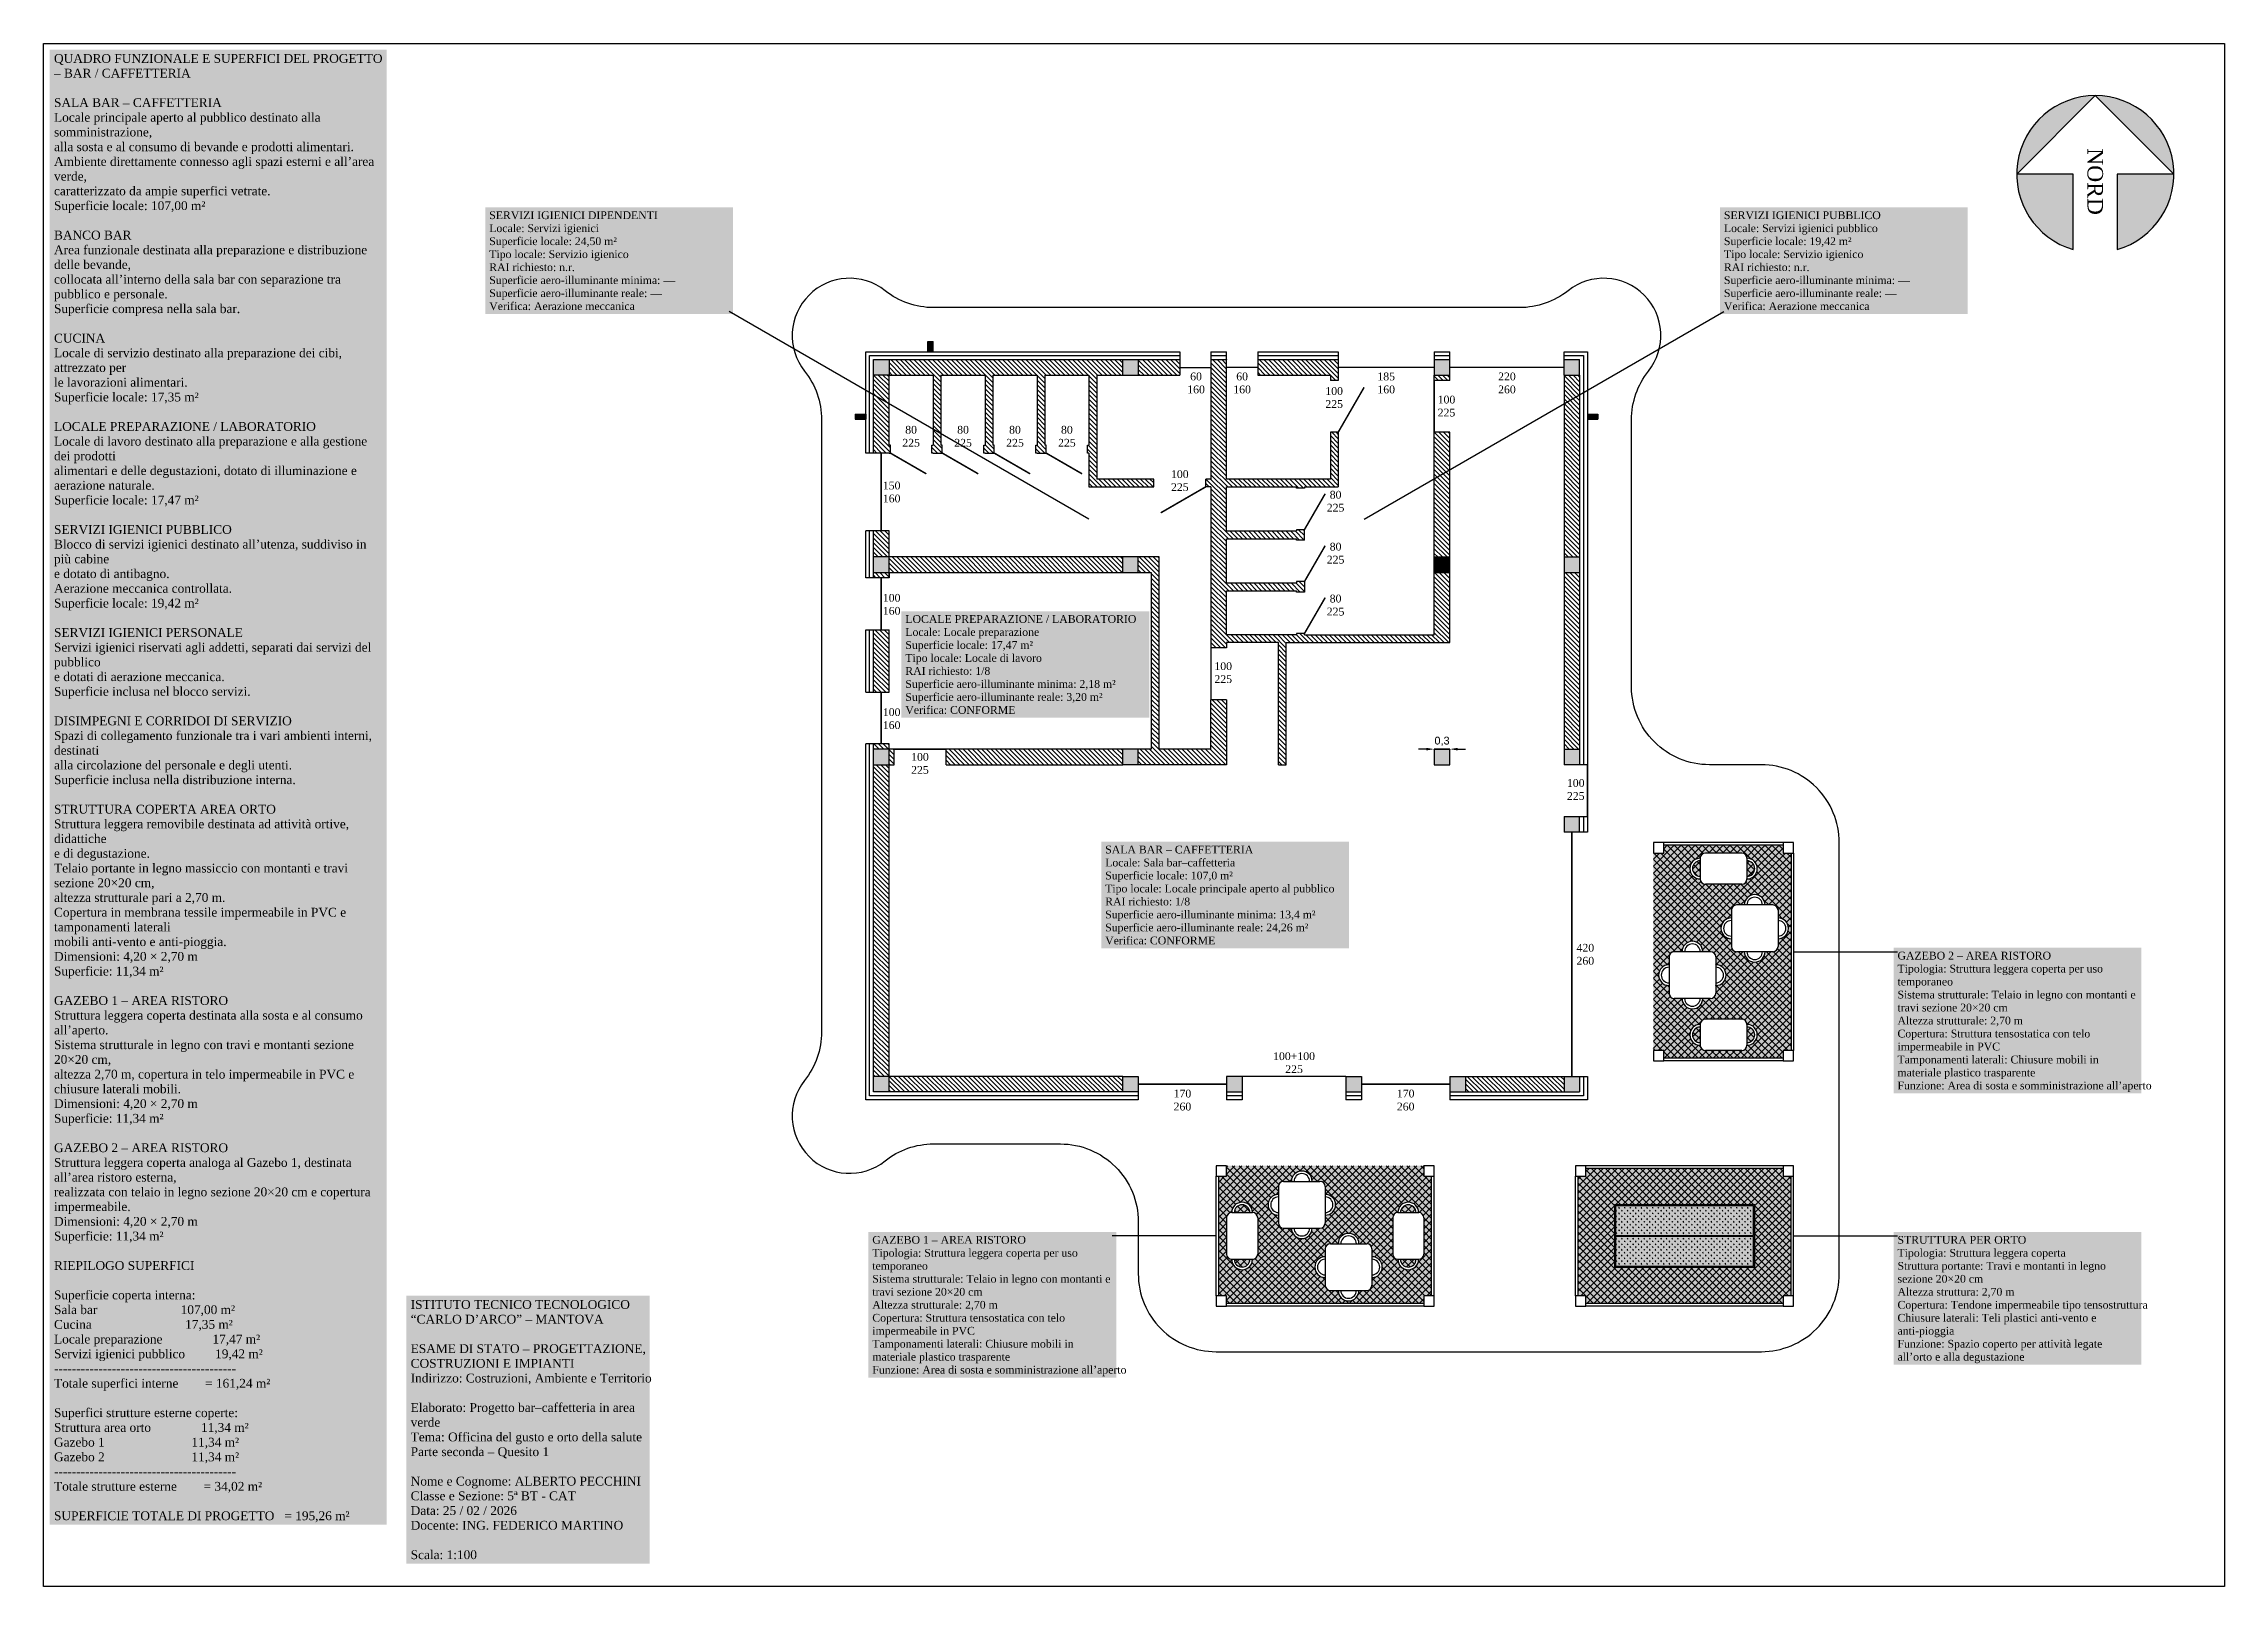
# Model space of a CAD drawing. Header units: millimetres. Extents: x 0 to 2688, y 0 to 2044.
# Drawn here: x 2596.21 to 2638.21, y 2014.14 to 2043.84 of the extents above; entities that cross this region are included whole.
import ezdxf

# ---------------------------------------------------------------- set-up
doc = ezdxf.new("R2010")
doc.units = ezdxf.units.MM
doc.linetypes.add('TRATTEGGIATA', pattern=[0.75, 0.5, -0.25])
doc.styles.get("Standard").update_dxf_attribs({"font": 'arial.ttf'})
doc.linetypes.add('ISOLAMENTO', pattern='A,0.00254,-2.54,[134,ltypeshp.shx,S=2.54,R=0,X=-2.54,Y=0],-5.08,[134,ltypeshp.shx,S=2.54,R=180,X=2.54,Y=0],-2.54', length=10.16254)
doc.dimstyles.new('ISO-25', dxfattribs={"dimtxt": 2.5, "dimasz": 2.5, "dimexe": 1.25, "dimexo": 0.625, "dimtad": 1, "dimtxsty": 'Standard', "dimcen": 2.5, "dimadec": 0, "dimazin": 0, "dimtfac": 1, "dimtmove": 0, "dimatfit": 3, "dimfxl": 1, "dimarcsym": 0})
pattern_1 = [(135, (153.5, 0), (-0.0449012806, -0.0449012806), [])]
pattern_2 = [(135, (4687.97287, -403.61022), (-0.067351921, -0.067351921), []), (225, (4687.97287, -403.61022), (0.067351921, -0.067351921), [])]

msp = doc.modelspace()

# ---------------------------------------------------------------- texts
at = {"attachment_point": 1, "bg_fill": 1, "box_fill_scale": 1.5, "bg_fill_color": 256, "bg_fill_true_color": 16764159, "bg_fill_transparency": 0}
for s, insert, char_height, width in [('{\\fTimes New Roman|b0|i0|c0|p18;QUADRO FUNZIONALE E SUPERFICI DEL PROGETTO – BAR / CAFFETTERIA\\P\\PSALA BAR – CAFFETTERIA\\PLocale principale aperto al pubblico destinato alla somministrazione,\\Palla sosta e al consumo di bevande e prodotti alimentari.\\PAmbiente direttamente connesso agli spazi esterni e all’area verde,\\Pcaratterizzato da ampie superfici vetrate.\\PSuperficie locale: 107,00 m²\\P\\PBANCO BAR\\PArea funzionale destinata alla preparazione e distribuzione delle bevande,\\Pcollocata all’interno della sala bar con separazione tra pubblico e personale.\\PSuperficie compresa nella sala bar.\\P\\PCUCINA\\PLocale di servizio destinato alla preparazione dei cibi, attrezzato per\\Ple lavorazioni alimentari.\\PSuperficie locale: 17,35 m²\\P\\PLOCALE PREPARAZIONE / LABORATORIO\\PLocale di lavoro destinato alla preparazione e alla gestione dei prodotti\\Palimentari e delle degustazioni, dotato di illuminazione e aerazione naturale.\\PSuperficie locale: 17,47 m²\\P\\PSERVIZI IGIENICI PUBBLICO\\PBlocco di servizi igienici destinato all’utenza, suddiviso in più cabine\\Pe dotato di antibagno.\\PAerazione meccanica controllata.\\PSuperficie locale: 19,42 m²\\P\\PSERVIZI IGIENICI PERSONALE\\PServizi igienici riservati agli addetti, separati dai servizi del pubblico\\Pe dotati di aerazione meccanica.\\PSuperficie inclusa nel blocco servizi.\\P\\PDISIMPEGNI E CORRIDOI DI SERVIZIO\\PSpazi di collegamento funzionale tra i vari ambienti interni, destinati\\Palla circolazione del personale e degli utenti.\\PSuperficie inclusa nella distribuzione interna.\\P\\PSTRUTTURA COPERTA AREA ORTO\\PStruttura leggera removibile destinata ad attività ortive, didattiche\\Pe di degustazione.\\PTelaio portante in legno massiccio con montanti e travi sezione 20×20 cm,\\Paltezza strutturale pari a 2,70 m.\\PCopertura in membrana tessile impermeabile in PVC e tamponamenti laterali\\Pmobili anti-vento e anti-pioggia.\\PDimensioni: 4,20 × 2,70 m\\PSuperficie: 11,34 m²\\P\\PGAZEBO 1 – AREA RISTORO\\PStruttura leggera coperta destinata alla sosta e al consumo all’aperto.\\PSistema strutturale in legno con travi e montanti sezione 20×20 cm,\\Paltezza 2,70 m, copertura in telo impermeabile in PVC e chiusure laterali mobili.\\PDimensioni: 4,20 × 2,70 m\\PSuperficie: 11,34 m²\\P\\PGAZEBO 2 – AREA RISTORO\\PStruttura leggera coperta analoga al Gazebo 1, destinata all’area ristoro esterna,\\Prealizzata con telaio in legno sezione 20×20 cm e copertura impermeabile.\\PDimensioni: 4,20 × 2,70 m\\PSuperficie: 11,34 m²\\P\\PRIEPILOGO SUPERFICI\\P\\PSuperficie coperta interna:\\PSala bar                         107,00 m²\\PCucina                            17,35 m²\\PLocale preparazione               17,47 m²\\PServizi igienici pubblico         19,42 m²\\P-----------------------------------------\\PTotale superfici interne        = 161,24 m²\\P\\PSuperfici strutture esterne coperte:\\PStruttura area orto               11,34 m²\\PGazebo 1                          11,34 m²\\PGazebo 2                          11,34 m²\\P-----------------------------------------\\PTotale strutture esterne        = 34,02 m²\\P\\PSUPERFICIE TOTALE DI PROGETTO   = 195,26 m²}', (2596.407, 2043.635), 0.17, 6.32321), ('{\\fTimes New Roman|b0|i0|c0|p18;SERVIZI IGIENICI DIPENDENTI\\PLocale: Servizi igienici\\PSuperficie locale: 24,50 m²\\PTipo locale: Servizio igienico\\PRAI richiesto: n.r.\\PSuperficie aero-illuminante minima: —\\PSuperficie aero-illuminante reale: —\\PVerifica: Aerazione meccanica}', (2604.789, 2040.607), 0.15, 4.6224), ('{\\fTimes New Roman|b0|i0|c0|p18;SERVIZI IGIENICI PUBBLICO\\PLocale: Servizi igienici pubblico\\PSuperficie locale: 19,42 m²\\PTipo locale: Servizio igienico\\PRAI richiesto: n.r.\\PSuperficie aero-illuminante minima: —\\PSuperficie aero-illuminante reale: —\\PVerifica: Aerazione meccanica}', (2628.568, 2040.607), 0.15, 4.6224), ('{\\fTimes New Roman|b0|i0|c0|p18;LOCALE PREPARAZIONE / LABORATORIO\\PLocale: Locale preparazione\\PSuperficie locale: 17,47 m²\\PTipo locale: Locale di lavoro\\PRAI richiesto: 1/8\\PSuperficie aero-illuminante minima: 2,18 m²\\PSuperficie aero-illuminante reale: 3,20 m²\\PVerifica: CONFORME}', (2612.803, 2032.833), 0.15, 4.6224), ('{\\fTimes New Roman|b0|i0|c0|p18;SALA BAR – CAFFETTERIA\\PLocale: Sala bar–caffetteria\\PSuperficie locale: 107,0 m²\\PTipo locale: Locale principale aperto al pubblico\\PRAI richiesto: 1/8\\PSuperficie aero-illuminante minima: 13,4 m²\\PSuperficie aero-illuminante reale: 24,26 m²\\PVerifica: CONFORME}', (2616.652, 2028.395), 0.15, 4.6224), ('{\\fTimes New Roman|b0|i0|c0|p18;GAZEBO 2 – AREA RISTORO\\PTipologia: Struttura leggera coperta per uso temporaneo\\PSistema strutturale: Telaio in legno con montanti e travi sezione 20×20 cm\\PAltezza strutturale: 2,70 m\\PCopertura: Struttura tensostatica con telo impermeabile in PVC\\PTamponamenti laterali: Chiusure mobili in materiale plastico trasparente\\PFunzione: Area di sosta e somministrazione all’aperto}', (2631.911, 2026.353), 0.15, 4.6224), ('{\\fTimes New Roman|b0|i0|c0|p18;GAZEBO 1 – AREA RISTORO\\PTipologia: Struttura leggera coperta per uso temporaneo\\PSistema strutturale: Telaio in legno con montanti e travi sezione 20×20 cm\\PAltezza strutturale: 2,70 m\\PCopertura: Struttura tensostatica con telo impermeabile in PVC\\PTamponamenti laterali: Chiusure mobili in materiale plastico trasparente\\PFunzione: Area di sosta e somministrazione all’aperto}', (2612.167, 2020.881), 0.15, 4.6224), ('{\\fTimes New Roman|b0|i0|c0|p18;STRUTTURA PER ORTO\\PTipologia: Struttura leggera coperta\\PStruttura portante: Travi e montanti in legno sezione 20×20 cm\\PAltezza struttura: 2,70 m\\PCopertura: Tendone impermeabile tipo tensostruttura\\PChiusure laterali: Teli plastici anti-vento e anti-pioggia\\PFunzione: Spazio coperto per attività legate all’orto e alla degustazione}', (2631.911, 2020.881), 0.15, 4.6224), ('{\\fTimes New Roman|b0|i0|c0|p18;ISTITUTO TECNICO TECNOLOGICO “CARLO D’ARCO” – MANTOVA\\P\\PESAME DI STATO – PROGETTAZIONE, COSTRUZIONI E IMPIANTI\\PIndirizzo: Costruzioni, Ambiente e Territorio\\P\\PElaborato: Progetto bar–caffetteria in area verde\\PTema: Officina del gusto e orto della salute\\PParte seconda – Quesito 1\\P\\PNome e Cognome: ALBERTO PECCHINI\\PClasse e Sezione: 5ª BT - CAT\\PData: 25 / 02 / 2026\\PDocente: ING. FEDERICO MARTINO\\P\\PScala: 1:100}', (2603.276, 2019.647), 0.17, 4.51631)]:
    msp.add_mtext(s, dxfattribs=dict(at, insert=insert, char_height=char_height, width=width))
at = {"color": 1, "linetype": 'TRATTEGGIATA', "ltscale": 0.3, "insert": (2635.87, 2041.822), "char_height": 0.3, "attachment_point": 1, "rotation": 270}
msp.add_mtext_dynamic_manual_height_columns('{\\fTimes New Roman|b0|i0|c0|p18;NORD}', width=0.3, gutter_width=12.5, heights=[0], dxfattribs=at)
at = {"color": 159, "linetype": 'TRATTEGGIATA', "ltscale": 0.3, "true_color": 0x22346e, "char_height": 0.15}
for s, insert, attachment_point in [('\\pxqc;{\\fTimes New Roman|b0|i0|c0|p18;60\\P160}', (2618.581, 2037.503), 3), ('\\pxqc;{\\fTimes New Roman|b0|i0|c0|p18;60\\P160}', (2619.468, 2037.503), 3), ('\\pxqc;{\\fTimes New Roman|b0|i0|c0|p18;185\\P160}', (2622.243, 2037.503), 3), ('\\pxqc;{\\fTimes New Roman|b0|i0|c0|p18;220\\P260}', (2624.568, 2037.503), 3), ('\\pxqc;{\\fTimes New Roman|b0|i0|c0|p18;150\\P160}', (2612.718, 2035.404), 3), ('\\pxqc;{\\fTimes New Roman|b0|i0|c0|p18;100\\P160}', (2612.718, 2033.241), 3), ('\\pxqc;{\\fTimes New Roman|b0|i0|c0|p18;100\\P160}', (2612.718, 2031.041), 3), ('\\pxqc;{\\fTimes New Roman|b0|i0|c0|p18;420\\P260}', (2626.078, 2026.504), 3), ('\\pxqc;{\\fTimes New Roman|b0|i0|c0|p18;170\\P260}', (2618.318, 2023.295), 9), ('\\pxqc;{\\fTimes New Roman|b0|i0|c0|p18;170\\P260}', (2622.618, 2023.295), 9)]:
    msp.add_mtext_dynamic_manual_height_columns(s, width=0.35764, gutter_width=12.5, heights=[0], dxfattribs=dict(at, insert=insert, attachment_point=attachment_point))
at = {"color": 116, "true_color": 0x136734, "char_height": 0.15, "attachment_point": 9}
for s, insert in [('\\pxqc;{\\fTimes New Roman|b0|i0|c0|p18;100\\P225}', (2621.241, 2036.82)), ('\\pxqc;{\\fTimes New Roman|b0|i0|c0|p18;100\\P225}', (2623.404, 2036.655)), ('\\pxqc;{\\fTimes New Roman|b0|i0|c0|p18;80\\P225}', (2613.093, 2036.074)), ('\\pxqc;{\\fTimes New Roman|b0|i0|c0|p18;80\\P225}', (2614.093, 2036.074)), ('\\pxqc;{\\fTimes New Roman|b0|i0|c0|p18;80\\P225}', (2615.093, 2036.074)), ('\\pxqc;{\\fTimes New Roman|b0|i0|c0|p18;80\\P225}', (2616.093, 2036.074)), ('\\pxqc;{\\fTimes New Roman|b0|i0|c0|p18;100\\P225}', (2618.268, 2035.22)), ('\\pxqc;{\\fTimes New Roman|b0|i0|c0|p18;80\\P225}', (2621.268, 2034.824)), ('\\pxqc;{\\fTimes New Roman|b0|i0|c0|p18;80\\P225}', (2621.268, 2033.824)), ('\\pxqc;{\\fTimes New Roman|b0|i0|c0|p18;80\\P225}', (2621.268, 2032.824)), ('\\pxqc;{\\fTimes New Roman|b0|i0|c0|p18;100\\P225}', (2619.104, 2031.524)), ('\\pxqc;{\\fTimes New Roman|b0|i0|c0|p18;100\\P225}', (2613.263, 2029.776)), ('\\pxqc;{\\fTimes New Roman|b0|i0|c0|p18;100\\P225}', (2625.893, 2029.274)), ('\\pxqc;{\\fTimes New Roman|b0|i0|c0|p18;100+100\\P225}', (2620.468, 2024.015))]:
    msp.add_mtext_dynamic_manual_height_columns(s, width=0.35764, gutter_width=12.5, heights=[0], dxfattribs=dict(at, insert=insert))

# ---------------------------------------------------------------- blocks, each defined once
blk = doc.blocks.new('*D51')
at = {"color": 0, "lineweight": -2, "transparency": 16777216}
for p, q in [((2622.839, 2030.253), (2622.689, 2030.253)), ((2622.989, 2030.253), (2623.289, 2030.253)), ((2623.439, 2030.253), (2623.589, 2030.253))]:
    blk.add_line(p, q, dxfattribs=at)
at = {"color": 0, "transparency": 16777216}
for points in [[(2622.839, 2030.278), (2622.839, 2030.228), (2622.989, 2030.253)], [(2623.439, 2030.278), (2623.439, 2030.228), (2623.289, 2030.253)]]:
    blk.add_solid(points, dxfattribs=at)
at = {"layer": 'Defpoints', "color": 0, "transparency": 16777216}
for p in [(2622.989, 2030.253), (2623.289, 2030.253), (2623.289, 2029.953)]:
    blk.add_point(p, dxfattribs=at)
at = {"color": 0, "transparency": 16777216, "insert": (2623.139, 2030.403), "char_height": 0.15, "attachment_point": 5}
blk.add_mtext('0,3', dxfattribs=at)

# ---------------------------------------------------------------- dimensions: what is measured, and where the dimension line sits
at = {"color": 6}
dim = msp.add_linear_dim(base=(2623.289, 2030.253), p1=(2622.989, 2030.253), p2=(2623.289, 2029.953), dimstyle='ISO-25', override={"dimtxt": 0.15, "dimasz": 0.15, "dimse1": 1, "dimse2": 1, "dimtmove": 2}, dxfattribs=at)
dim.commit()
dim.dimension.update_dxf_attribs({"geometry": '*D51', "text_midpoint": (2623.139, 2030.403), "dimtype": 160})

# ---------------------------------------------------------------- hatches: boundary and pattern name
at = {"transparency": 33554687}
h = msp.add_hatch(color=1, dxfattribs=at)
h.paths.add_polyline_path([(2635.296, 2039.869), (2635.296, 2041.322), (2634.207, 2041.322, 0.333333)])
h.paths.add_polyline_path([(2634.207, 2041.322), (2635.72, 2042.835, 0.414214)])
h.paths.add_polyline_path([(2636.144, 2039.869, 0.333333), (2637.233, 2041.322), (2636.144, 2041.322)])
h.paths.add_polyline_path([(2637.233, 2041.322, 0.414214), (2635.72, 2042.835)])
at = {"true_color": 0x9e623d, "transparency": 33554687}
h = msp.add_hatch(color=25, dxfattribs=at)
h.paths.add_polyline_path([(2613.239, 2038.103), (2613.239, 2038.053), (2613.339, 2038.053), (2613.339, 2038.103)])
h.paths.add_polyline_path([(2613.239, 2038.053), (2613.239, 2037.953), (2613.339, 2037.953), (2613.339, 2038.053)])
h.paths.add_polyline_path([(2613.239, 2037.953), (2613.239, 2037.903), (2613.339, 2037.903), (2613.339, 2037.953)])
h = msp.add_hatch()
h.set_pattern_fill('ANSI31', color=6, scale=0.02, angle=450)
h.set_pattern_definition(pattern_1)
h.paths.add_polyline_path([(2612.489, 2023.953), (2612.489, 2023.653), (2616.989, 2023.653), (2616.989, 2023.953)])
h.paths.add_polyline_path([(2612.189, 2029.953), (2612.189, 2023.953), (2612.489, 2023.953), (2612.489, 2029.953)])
h.paths.add_polyline_path([(2612.189, 2034.453), (2612.189, 2033.953), (2612.489, 2033.953), (2612.489, 2034.453)])
h.paths.add_polyline_path([(2612.189, 2033.653), (2612.189, 2033.553), (2612.489, 2033.553), (2612.489, 2033.653)])
h.paths.add_polyline_path([(2612.189, 2030.353), (2612.189, 2030.253), (2612.489, 2030.253), (2612.489, 2030.353)])
h.paths.add_polyline_path([(2612.489, 2030.253), (2612.489, 2029.953), (2612.589, 2029.953), (2612.589, 2030.253)])
h.paths.add_polyline_path([(2612.189, 2037.453), (2612.189, 2035.953), (2612.489, 2035.953), (2612.514, 2035.953), (2612.514, 2036.103), (2612.489, 2036.103), (2612.489, 2037.453)])
h.paths.add_polyline_path([(2612.489, 2037.753), (2612.489, 2037.453), (2613.339, 2037.453), (2613.339, 2036.103), (2613.314, 2036.103), (2613.314, 2035.953), (2613.339, 2035.953), (2613.489, 2035.953), (2613.514, 2035.953), (2613.514, 2036.103), (2613.489, 2036.103), (2613.489, 2037.453), (2614.339, 2037.453), (2614.339, 2036.103), (2614.314, 2036.103), (2614.314, 2035.953), (2614.339, 2035.953), (2614.489, 2035.953), (2614.514, 2035.953), (2614.514, 2036.103), (2614.489, 2036.103), (2614.489, 2037.453), (2615.339, 2037.453), (2615.339, 2036.103), (2615.314, 2036.103), (2615.314, 2035.953), (2615.339, 2035.953), (2615.489, 2035.953), (2615.514, 2035.953), (2615.514, 2036.103), (2615.489, 2036.103), (2615.489, 2037.453), (2616.339, 2037.453), (2616.339, 2036.103), (2616.314, 2036.103), (2616.314, 2035.953), (2616.339, 2035.953), (2616.339, 2035.303), (2617.589, 2035.303), (2617.589, 2035.453), (2616.489, 2035.453), (2616.489, 2037.453), (2616.989, 2037.453), (2616.989, 2037.753)])
h.paths.add_polyline_path([(2617.289, 2037.753), (2617.289, 2037.453), (2618.089, 2037.453), (2618.089, 2037.753)])
h.paths.add_polyline_path([(2618.689, 2037.753), (2618.689, 2035.453), (2618.589, 2035.453), (2618.589, 2035.303), (2618.689, 2035.303), (2618.689, 2032.203), (2618.989, 2032.203), (2618.989, 2032.303), (2619.989, 2032.303), (2619.989, 2029.953), (2620.139, 2029.953), (2620.139, 2032.303), (2623.289, 2032.303), (2623.289, 2033.653), (2622.989, 2033.653), (2622.989, 2032.453), (2620.489, 2032.453), (2620.489, 2032.478), (2620.339, 2032.478), (2620.339, 2032.453), (2618.989, 2032.453), (2618.989, 2033.303), (2620.339, 2033.303), (2620.339, 2033.278), (2620.489, 2033.278), (2620.489, 2033.478), (2620.339, 2033.478), (2620.339, 2033.453), (2618.989, 2033.453), (2618.989, 2034.303), (2620.339, 2034.303), (2620.339, 2034.278), (2620.489, 2034.278), (2620.489, 2034.478), (2620.339, 2034.478), (2620.339, 2034.453), (2618.989, 2034.453), (2618.989, 2035.303), (2620.339, 2035.303), (2620.339, 2035.278), (2620.489, 2035.278), (2620.489, 2035.303), (2621.139, 2035.303), (2621.139, 2036.353), (2620.989, 2036.353), (2620.989, 2035.453), (2618.989, 2035.453), (2618.989, 2037.753)])
h.paths.add_polyline_path([(2622.989, 2036.353), (2622.989, 2033.953), (2623.289, 2033.953), (2623.289, 2036.353)], flags=17)
h.paths.add_polyline_path([(2625.489, 2037.453), (2625.489, 2033.953), (2625.789, 2033.953), (2625.789, 2037.453)])
h.paths.add_polyline_path([(2625.489, 2033.653), (2625.489, 2030.253), (2625.789, 2030.253), (2625.789, 2033.653)])
h.paths.add_polyline_path([(2623.589, 2023.953), (2623.589, 2023.653), (2625.489, 2023.653), (2625.489, 2023.953)])
h.paths.add_polyline_path([(2618.689, 2031.203), (2618.689, 2030.253), (2617.689, 2030.253), (2617.689, 2033.953), (2617.289, 2033.953), (2617.289, 2033.653), (2617.539, 2033.653), (2617.539, 2030.253), (2617.289, 2030.253), (2617.289, 2029.953), (2618.989, 2029.953), (2618.989, 2031.203)])
h.paths.add_polyline_path([(2613.589, 2030.253), (2613.589, 2029.953), (2616.989, 2029.953), (2616.989, 2030.253)])
h.paths.add_polyline_path([(2612.489, 2033.953), (2612.489, 2033.653), (2616.989, 2033.653), (2616.989, 2033.953)])
h = msp.add_hatch(color=6)
h.dxf.hatch_style = 1
h.paths.add_polyline_path([(2619.289, 2023.953), (2618.989, 2023.953), (2618.989, 2023.653), (2619.289, 2023.653)])
h.paths.add_polyline_path([(2621.289, 2023.953), (2621.289, 2023.653), (2621.589, 2023.653), (2621.589, 2023.953)])
h.paths.add_polyline_path([(2625.789, 2023.953), (2625.489, 2023.953), (2625.489, 2023.653), (2625.789, 2023.653)])
h.paths.add_polyline_path([(2623.589, 2023.653), (2623.589, 2023.953), (2623.289, 2023.953), (2623.289, 2023.653)])
h.paths.add_polyline_path([(2625.789, 2028.653), (2625.789, 2028.953), (2625.489, 2028.953), (2625.489, 2028.653)])
h.paths.add_polyline_path([(2623.289, 2030.253), (2622.989, 2030.253), (2622.989, 2029.953), (2623.289, 2029.953)])
h.paths.add_polyline_path([(2625.789, 2030.253), (2625.489, 2030.253), (2625.489, 2029.953), (2625.789, 2029.953)])
h.paths.add_polyline_path([(2625.489, 2033.953), (2625.489, 2033.653), (2625.789, 2033.653), (2625.789, 2033.953)])
h.paths.add_polyline_path([(2625.489, 2037.453), (2625.789, 2037.453), (2625.789, 2037.753), (2625.489, 2037.753)])
h.paths.add_polyline_path([(2623.289, 2037.753), (2622.989, 2037.753), (2622.989, 2037.453), (2623.289, 2037.453)])
h.paths.add_polyline_path([(2617.289, 2037.753), (2616.989, 2037.753), (2616.989, 2037.453), (2617.063, 2037.453), (2617.289, 2037.453)])
h.paths.add_polyline_path([(2617.289, 2033.953), (2616.989, 2033.953), (2616.989, 2033.653), (2617.289, 2033.653)])
h.paths.add_polyline_path([(2616.989, 2029.953), (2617.289, 2029.953), (2617.289, 2030.253), (2616.989, 2030.253)])
h.paths.add_polyline_path([(2612.489, 2033.953), (2612.189, 2033.953), (2612.189, 2033.653), (2612.489, 2033.653)])
h.paths.add_polyline_path([(2612.189, 2030.253), (2612.189, 2029.953), (2612.489, 2029.953), (2612.489, 2030.253)])
h.paths.add_polyline_path([(2612.489, 2037.453), (2612.489, 2037.753), (2612.189, 2037.753), (2612.189, 2037.453)])
h.paths.add_polyline_path([(2612.189, 2023.653), (2612.489, 2023.653), (2612.489, 2023.953), (2612.189, 2023.953)])
h.paths.add_polyline_path([(2617.289, 2023.653), (2617.289, 2023.953), (2616.989, 2023.953), (2616.989, 2023.653)])
h = msp.add_hatch()
h.set_pattern_fill('ANSI31', color=6, scale=0.02, angle=450)
h.set_pattern_definition(pattern_1)
h.paths.add_polyline_path([(2622.989, 2037.453), (2622.989, 2037.353), (2623.289, 2037.353), (2623.289, 2037.453)])
h.paths.add_polyline_path([(2619.589, 2037.753), (2619.589, 2037.453), (2620.989, 2037.453), (2620.989, 2037.353), (2621.139, 2037.353), (2621.139, 2037.753)])
h = msp.add_hatch(color=25, dxfattribs=at)
h.paths.add_polyline_path([(2612.039, 2036.703), (2611.989, 2036.703), (2611.989, 2036.603), (2612.039, 2036.603)])
h.paths.add_polyline_path([(2611.989, 2036.703), (2611.889, 2036.703), (2611.889, 2036.603), (2611.989, 2036.603)])
h.paths.add_polyline_path([(2611.889, 2036.703), (2611.839, 2036.703), (2611.839, 2036.603), (2611.889, 2036.603)])
h = msp.add_hatch(color=25, dxfattribs=at)
h.paths.add_polyline_path([(2626.139, 2036.703), (2626.089, 2036.703), (2626.089, 2036.603), (2626.139, 2036.603)])
h.paths.add_polyline_path([(2626.089, 2036.703), (2625.989, 2036.703), (2625.989, 2036.603), (2626.089, 2036.603)])
h.paths.add_polyline_path([(2625.989, 2036.703), (2625.939, 2036.703), (2625.939, 2036.603), (2625.989, 2036.603)])
h = msp.add_hatch(color=6)
h.dxf.hatch_style = 1
h.paths.add_polyline_path([(2622.989, 2033.653), (2623.289, 2033.653), (2623.289, 2033.953), (2622.989, 2033.953)])
h = msp.add_hatch()
h.set_pattern_fill('ANSI31', color=6, scale=0.02, angle=450)
h.set_pattern_definition([(135, (3.5, 0), (-0.0449012806, -0.0449012806), [])])
h.paths.add_polyline_path([(2612.189, 2031.353), (2612.489, 2031.353), (2612.489, 2032.553), (2612.189, 2032.553)])
at = {"true_color": 0xa19f8c, "transparency": 33554564}
h = msp.add_hatch(color=253, dxfattribs=at)
h.paths.add_polyline_path([(2627.411, 2028.403), (2627.411, 2028.253), (2627.211, 2028.253), (2627.211, 2024.453), (2627.411, 2024.453), (2627.411, 2024.303), (2629.711, 2024.303), (2629.711, 2024.453), (2629.861, 2024.453), (2629.861, 2028.253), (2629.711, 2028.253), (2629.711, 2028.403)])
h.paths.add_polyline_path([(2629.011, 2024.953, -1), (2629.011, 2024.553, -0.414214), (2628.911, 2024.453), (2628.211, 2024.453, -0.414214), (2628.111, 2024.553, -1), (2628.111, 2024.953, -0.414214), (2628.211, 2025.053), (2628.911, 2025.053, -0.414214)], flags=16)
h.paths.add_polyline_path([(2629.011, 2024.903, -1), (2629.011, 2024.603)], flags=0)
h.paths.add_polyline_path([(2628.961, 2026.353), (2628.811, 2026.353, -0.414214), (2628.711, 2026.453), (2628.711, 2026.603, -1), (2628.711, 2027.003), (2628.711, 2027.153, -0.414214), (2628.811, 2027.253), (2628.961, 2027.253, -1), (2629.361, 2027.253), (2629.511, 2027.253, -0.414214), (2629.611, 2027.153), (2629.611, 2027.003, -1), (2629.611, 2026.603), (2629.611, 2026.453, -0.414214), (2629.511, 2026.353), (2629.361, 2026.353, -1)], flags=16)
h.paths.add_polyline_path([(2628.411, 2025.703), (2628.411, 2025.553, -0.414214), (2628.311, 2025.453), (2628.161, 2025.453, -1), (2627.761, 2025.453), (2627.611, 2025.453, -0.414214), (2627.511, 2025.553), (2627.511, 2025.703, -1), (2627.511, 2026.103), (2627.511, 2026.253, -0.414214), (2627.611, 2026.353), (2627.761, 2026.353, -1), (2628.161, 2026.353), (2628.311, 2026.353, -0.414214), (2628.411, 2026.253), (2628.411, 2026.103, -1)], flags=16)
h.paths.add_polyline_path([(2628.111, 2024.603, -1), (2628.111, 2024.903)], flags=0)
h.paths.add_polyline_path([(2628.911, 2027.653), (2628.211, 2027.653, -0.414214), (2628.111, 2027.753, -1), (2628.111, 2028.153, -0.414214), (2628.211, 2028.253), (2628.911, 2028.253, -0.414214), (2629.011, 2028.153, -1), (2629.011, 2027.753, -0.414214)], flags=16)
h.paths.add_polyline_path([(2629.011, 2028.103, -1), (2629.011, 2027.803)], flags=0)
h.paths.add_polyline_path([(2628.111, 2027.803, -1), (2628.111, 2028.103)], flags=0)
at = {"true_color": 0xffffff, "transparency": 33554687}
h = msp.add_hatch(dxfattribs=at)
h.set_pattern_fill('ANSI37', scale=0.03, angle=90, style=0)
h.set_pattern_definition(pattern_2)
h.paths.add_polyline_path([(2629.711, 2028.253), (2629.711, 2028.403), (2627.411, 2028.403), (2627.411, 2028.253), (2627.211, 2028.253), (2627.211, 2024.453), (2627.411, 2024.453), (2627.411, 2024.303), (2629.711, 2024.303), (2629.711, 2024.453), (2629.861, 2024.453), (2629.861, 2028.253)])
h.paths.add_polyline_path([(2628.961, 2026.353), (2628.811, 2026.353, -0.414214), (2628.711, 2026.453), (2628.711, 2026.603, -1), (2628.711, 2027.003), (2628.711, 2027.153, -0.414214), (2628.811, 2027.253), (2628.961, 2027.253, -1), (2629.361, 2027.253), (2629.511, 2027.253, -0.414214), (2629.611, 2027.153), (2629.611, 2027.003, -1), (2629.611, 2026.603), (2629.611, 2026.453, -0.414214), (2629.511, 2026.353), (2629.361, 2026.353, -1)], flags=16)
h.paths.add_polyline_path([(2629.011, 2024.553, -0.414214), (2628.911, 2024.453), (2628.211, 2024.453, -0.414214), (2628.111, 2024.553, -1), (2628.111, 2024.953, -0.414214), (2628.211, 2025.053), (2628.911, 2025.053, -0.414214), (2629.011, 2024.953, -1)], flags=16)
h.paths.add_polyline_path([(2629.011, 2024.603), (2629.011, 2024.903, -1)], flags=0)
h.paths.add_polyline_path([(2628.411, 2025.703), (2628.411, 2025.553, -0.414214), (2628.311, 2025.453), (2628.161, 2025.453, -1), (2627.761, 2025.453), (2627.611, 2025.453, -0.414214), (2627.511, 2025.553), (2627.511, 2025.703, -1), (2627.511, 2026.103), (2627.511, 2026.253, -0.414214), (2627.611, 2026.353), (2627.761, 2026.353, -1), (2628.161, 2026.353), (2628.311, 2026.353, -0.414214), (2628.411, 2026.253), (2628.411, 2026.103, -1)], flags=16)
h.paths.add_polyline_path([(2628.111, 2024.603, -1), (2628.111, 2024.903)], flags=0)
h.paths.add_polyline_path([(2628.911, 2027.653), (2628.211, 2027.653, -0.414214), (2628.111, 2027.753, -1), (2628.111, 2028.153, -0.414214), (2628.211, 2028.253), (2628.911, 2028.253, -0.414214), (2629.011, 2028.153, -1), (2629.011, 2027.753, -0.414214)], flags=16)
h.paths.add_polyline_path([(2629.011, 2028.103, -1), (2629.011, 2027.803)], flags=0)
h.paths.add_polyline_path([(2628.111, 2027.803, -1), (2628.111, 2028.103)], flags=0)
h = msp.add_hatch(color=7, dxfattribs=at)
h.paths.add_polyline_path([(2629.011, 2024.903), (2629.011, 2024.603, 1)])
h.paths.add_polyline_path([(2628.111, 2024.603), (2628.111, 2024.903, 1)])
h.paths.add_polyline_path([(2628.111, 2027.803), (2628.111, 2028.103, 1)])
h.paths.add_polyline_path([(2629.011, 2027.803, 1), (2629.011, 2028.103)])
at = {"true_color": 0xa19f8c, "transparency": 33554564}
h = msp.add_hatch(color=253, dxfattribs=at)
h.paths.add_polyline_path([(2618.989, 2022.231), (2618.989, 2022.031), (2618.839, 2022.031), (2618.839, 2019.731), (2618.989, 2019.731), (2618.989, 2019.581), (2622.789, 2019.581), (2622.789, 2019.731), (2622.939, 2019.731), (2622.939, 2022.031), (2622.789, 2022.031), (2622.789, 2022.231)])
h.paths.add_polyline_path([(2621.539, 2020.731), (2621.689, 2020.731, -0.414214), (2621.789, 2020.631), (2621.789, 2020.481, -1), (2621.789, 2020.081), (2621.789, 2019.931, -0.414214), (2621.689, 2019.831), (2621.539, 2019.831, -1), (2621.139, 2019.831), (2620.989, 2019.831, -0.414214), (2620.889, 2019.931), (2620.889, 2020.081, -1), (2620.889, 2020.481), (2620.889, 2020.631, -0.414214), (2620.989, 2020.731), (2621.139, 2020.731, -1)], flags=16)
h.paths.add_polyline_path([(2620.889, 2021.281), (2620.889, 2021.131, -0.414214), (2620.789, 2021.031), (2620.639, 2021.031, -1), (2620.239, 2021.031), (2620.089, 2021.031, -0.414214), (2619.989, 2021.131), (2619.989, 2021.281, -1), (2619.989, 2021.681), (2619.989, 2021.831, -0.414214), (2620.089, 2021.931), (2620.239, 2021.931, -1), (2620.639, 2021.931), (2620.789, 2021.931, -0.414214), (2620.889, 2021.831), (2620.889, 2021.681, -1)], flags=16)
h.paths.add_polyline_path([(2622.189, 2021.231, -0.414214), (2622.289, 2021.331, -1), (2622.689, 2021.331, -0.414214), (2622.789, 2021.231), (2622.789, 2020.531, -0.414214), (2622.689, 2020.431, -1), (2622.289, 2020.431, -0.414214), (2622.189, 2020.531)], flags=16)
h.paths.add_polyline_path([(2622.339, 2021.331, -1), (2622.639, 2021.331)], flags=0)
h.paths.add_polyline_path([(2622.639, 2020.431, -1), (2622.339, 2020.431)], flags=0)
h.paths.add_polyline_path([(2619.589, 2020.531, -0.414214), (2619.489, 2020.431, -1), (2619.089, 2020.431, -0.414214), (2618.989, 2020.531), (2618.989, 2021.231, -0.414214), (2619.089, 2021.331, -1), (2619.489, 2021.331, -0.414214), (2619.589, 2021.231)], flags=16)
h.paths.add_polyline_path([(2619.139, 2021.331, -1), (2619.439, 2021.331)], flags=0)
h.paths.add_polyline_path([(2619.439, 2020.431, -1), (2619.139, 2020.431)], flags=0)
at = {"true_color": 0xffffff, "transparency": 33554687}
h = msp.add_hatch(dxfattribs=at)
h.set_pattern_fill('ANSI37', scale=0.03, angle=90, style=0)
h.set_pattern_definition(pattern_2)
h.paths.add_polyline_path([(2618.989, 2022.231), (2618.989, 2022.031), (2618.839, 2022.031), (2618.839, 2019.731), (2618.989, 2019.731), (2618.989, 2019.581), (2622.789, 2019.581), (2622.789, 2019.731), (2622.939, 2019.731), (2622.939, 2022.031), (2622.789, 2022.031), (2622.789, 2022.231)])
h.paths.add_polyline_path([(2620.889, 2021.281), (2620.889, 2021.131, -0.414214), (2620.789, 2021.031), (2620.639, 2021.031, -1), (2620.239, 2021.031), (2620.089, 2021.031, -0.414214), (2619.989, 2021.131), (2619.989, 2021.281, -1), (2619.989, 2021.681), (2619.989, 2021.831, -0.414214), (2620.089, 2021.931), (2620.239, 2021.931, -1), (2620.639, 2021.931), (2620.789, 2021.931, -0.414214), (2620.889, 2021.831), (2620.889, 2021.681, -1)], flags=16)
h.paths.add_polyline_path([(2622.289, 2021.331, -1), (2622.689, 2021.331, -0.414214), (2622.789, 2021.231), (2622.789, 2020.531, -0.414214), (2622.689, 2020.431, -1), (2622.289, 2020.431, -0.414214), (2622.189, 2020.531), (2622.189, 2021.231, -0.414214)], flags=16)
h.paths.add_polyline_path([(2622.339, 2021.331, -1), (2622.639, 2021.331)], flags=0)
h.paths.add_polyline_path([(2621.539, 2020.731), (2621.689, 2020.731, -0.414214), (2621.789, 2020.631), (2621.789, 2020.481, -1), (2621.789, 2020.081), (2621.789, 2019.931, -0.414214), (2621.689, 2019.831), (2621.539, 2019.831, -1), (2621.139, 2019.831), (2620.989, 2019.831, -0.414214), (2620.889, 2019.931), (2620.889, 2020.081, -1), (2620.889, 2020.481), (2620.889, 2020.631, -0.414214), (2620.989, 2020.731), (2621.139, 2020.731, -1)], flags=16)
h.paths.add_polyline_path([(2622.639, 2020.431, -1), (2622.339, 2020.431)], flags=0)
h.paths.add_polyline_path([(2619.589, 2021.231), (2619.589, 2020.531, -0.414214), (2619.489, 2020.431, -1), (2619.089, 2020.431, -0.414214), (2618.989, 2020.531), (2618.989, 2021.231, -0.414214), (2619.089, 2021.331, -1), (2619.489, 2021.331, -0.414214)], flags=16)
h.paths.add_polyline_path([(2619.139, 2021.331, -1), (2619.439, 2021.331)], flags=0)
h.paths.add_polyline_path([(2619.439, 2020.431, -1), (2619.139, 2020.431)], flags=0)
at = {"true_color": 0xa19f8c, "transparency": 33554564}
h = msp.add_hatch(color=253, dxfattribs=at)
h.paths.add_polyline_path([(2629.711, 2019.581), (2629.711, 2019.731), (2629.861, 2019.731), (2629.861, 2022.031), (2629.711, 2022.031), (2629.711, 2022.181), (2625.911, 2022.181), (2625.911, 2022.031), (2625.761, 2022.031), (2625.761, 2019.731), (2625.911, 2019.731), (2625.911, 2019.581)])
h.paths.add_polyline_path([(2626.461, 2021.481), (2626.461, 2020.281), (2629.161, 2020.281), (2629.161, 2021.481)], flags=16)
at = {"true_color": 0xffffff, "transparency": 33554687}
h = msp.add_hatch(dxfattribs=at)
h.set_pattern_fill('ANSI37', scale=0.03, angle=90, style=0)
h.set_pattern_definition(pattern_2)
h.paths.add_polyline_path([(2625.911, 2022.181), (2625.911, 2022.031), (2625.761, 2022.031), (2625.761, 2019.731), (2625.911, 2019.731), (2625.911, 2019.581), (2629.711, 2019.581), (2629.711, 2019.731), (2629.861, 2019.731), (2629.861, 2022.031), (2629.711, 2022.031), (2629.711, 2022.181)])
h.paths.add_polyline_path([(2629.161, 2020.281), (2629.161, 2021.481), (2626.461, 2021.481), (2626.461, 2020.281)], flags=16)
at = {"true_color": 0xffffff, "transparency": 33554661}
h = msp.add_hatch(color=7, dxfattribs=at)
h.paths.add_polyline_path([(2619.139, 2020.431, 1), (2619.439, 2020.431)])
h.paths.add_polyline_path([(2619.439, 2021.331, 1), (2619.139, 2021.331)])
h.paths.add_polyline_path([(2622.339, 2021.331), (2622.639, 2021.331, 1)])
h.paths.add_polyline_path([(2622.339, 2020.431, 1), (2622.639, 2020.431)])
at = {"true_color": 0xc8dfa5, "transparency": 33554687}
h = msp.add_hatch(color=9, dxfattribs=at)
h.paths.add_polyline_path([(2626.461, 2020.281), (2629.161, 2020.281), (2629.161, 2021.481), (2626.461, 2021.481)])
h.paths.add_polyline_path([(2626.481, 2020.891), (2629.141, 2020.891), (2629.141, 2021.461), (2626.481, 2021.461)], flags=16)
h.paths.add_polyline_path([(2626.481, 2020.301), (2629.141, 2020.301), (2629.141, 2020.871), (2626.481, 2020.871)], flags=16)
at = {"transparency": 33554687}
h = msp.add_hatch(color=26, dxfattribs=at)
h.paths.add_polyline_path([(2626.481, 2020.871), (2626.481, 2020.301), (2629.141, 2020.301), (2629.141, 2020.871)])
h.paths.add_polyline_path([(2626.481, 2021.461), (2626.481, 2020.891), (2629.141, 2020.891), (2629.141, 2021.461)])
at = {"true_color": 0x83b13e, "transparency": 33554687}
h = msp.add_hatch(dxfattribs=at)
h.set_pattern_fill('GRASS', color=65, scale=0.003, angle=90, style=0)
h.set_pattern_definition([(180, (153.5, 0), (-0.0538815367, -0.0538815367), [0.0142875, -0.0934755734]), (135, (153.5, 0), (-0.0538815367, -0.0538815367), [0.0142875, -0.0619125]), (225, (153.5, 0), (0.0538815367, -0.0538815367), [0.0142875, -0.0619125])])
h.paths.add_polyline_path([(2626.481, 2020.871), (2626.481, 2020.301), (2629.141, 2020.301), (2629.141, 2020.871)])
h.paths.add_polyline_path([(2629.141, 2020.891), (2629.141, 2021.461), (2626.481, 2021.461), (2626.481, 2020.891)])

# ---------------------------------------------------------------- linework, layer by layer
for p, q in [((2634.207, 2041.322), (2635.72, 2042.835)), ((2635.72, 2042.835), (2637.233, 2041.322)), ((2635.296, 2041.322), (2634.207, 2041.322)), ((2635.296, 2039.869), (2635.296, 2041.322)), ((2637.233, 2041.322), (2636.144, 2041.322)), ((2636.144, 2041.322), (2636.144, 2039.869)), ((2616.339, 2034.678), (2609.411, 2038.678)), ((2621.639, 2034.678), (2628.568, 2038.678)), ((2613.239, 2037.903), (2613.239, 2038.103)), ((2613.239, 2038.103), (2613.339, 2038.103)), ((2613.239, 2038.053), (2613.339, 2038.053)), ((2613.239, 2037.953), (2613.339, 2037.953)), ((2613.239, 2037.903), (2613.339, 2037.903)), ((2613.339, 2037.903), (2613.339, 2038.103)), ((2618.089, 2037.903), (2618.089, 2037.453)), ((2618.689, 2037.903), (2618.689, 2035.453)), ((2618.989, 2035.453), (2618.989, 2037.903)), ((2619.589, 2037.903), (2619.589, 2037.453)), ((2621.139, 2037.903), (2621.139, 2037.353)), ((2622.989, 2037.903), (2622.989, 2037.453)), ((2623.289, 2037.453), (2623.289, 2037.903)), ((2625.489, 2037.453), (2625.489, 2037.903)), ((2612.189, 2035.953), (2612.189, 2037.753)), ((2612.189, 2037.753), (2618.089, 2037.753)), ((2612.489, 2037.453), (2612.189, 2037.453)), ((2612.489, 2037.753), (2612.489, 2037.453)), ((2612.489, 2036.103), (2612.489, 2037.453)), ((2612.489, 2037.453), (2613.339, 2037.453)), ((2613.339, 2037.453), (2613.339, 2036.103)), ((2613.489, 2037.453), (2614.339, 2037.453)), ((2613.489, 2037.453), (2613.489, 2036.103)), ((2614.339, 2037.453), (2614.339, 2036.103)), ((2614.489, 2037.453), (2615.339, 2037.453)), ((2614.489, 2037.453), (2614.489, 2036.103)), ((2615.339, 2037.453), (2615.339, 2036.103)), ((2615.489, 2037.453), (2616.339, 2037.453)), ((2615.489, 2037.453), (2615.489, 2036.103)), ((2616.339, 2037.453), (2616.339, 2036.103)), ((2616.489, 2037.453), (2618.089, 2037.453)), ((2616.489, 2037.453), (2616.489, 2035.453)), ((2616.989, 2037.453), (2616.989, 2037.753)), ((2617.289, 2037.753), (2617.289, 2037.453)), ((2618.689, 2037.753), (2618.989, 2037.753)), ((2619.589, 2037.753), (2621.139, 2037.753)), ((2619.589, 2037.453), (2620.989, 2037.453)), ((2620.989, 2037.453), (2620.989, 2037.353)), ((2622.989, 2037.753), (2623.289, 2037.753)), ((2622.989, 2037.353), (2622.989, 2037.453)), ((2622.989, 2037.453), (2623.289, 2037.453)), ((2623.289, 2037.353), (2623.289, 2037.453)), ((2625.489, 2037.753), (2625.789, 2037.753)), ((2625.489, 2037.453), (2625.789, 2037.453)), ((2625.489, 2037.453), (2625.489, 2029.953)), ((2625.789, 2037.453), (2625.789, 2037.753)), ((2625.789, 2037.453), (2625.789, 2029.953)), ((2621.139, 2037.353), (2620.989, 2037.353)), ((2623.289, 2037.353), (2622.989, 2037.353)), ((2611.839, 2036.703), (2612.039, 2036.703)), ((2611.839, 2036.703), (2611.839, 2036.603)), ((2611.839, 2036.603), (2612.039, 2036.603)), ((2611.889, 2036.703), (2611.889, 2036.603)), ((2611.989, 2036.703), (2611.989, 2036.603)), ((2612.039, 2036.703), (2612.039, 2036.603)), ((2625.939, 2036.703), (2626.139, 2036.703)), ((2625.939, 2036.703), (2625.939, 2036.603)), ((2625.939, 2036.603), (2626.139, 2036.603)), ((2625.989, 2036.703), (2625.989, 2036.603)), ((2626.089, 2036.703), (2626.089, 2036.603)), ((2626.139, 2036.703), (2626.139, 2036.603)), ((2620.989, 2036.353), (2620.989, 2035.453)), ((2621.139, 2036.353), (2620.989, 2036.353)), ((2621.139, 2036.353), (2621.139, 2035.303)), ((2622.989, 2032.453), (2622.989, 2036.353)), ((2623.289, 2036.353), (2622.989, 2036.353)), ((2623.289, 2032.303), (2623.289, 2036.353)), ((2612.489, 2035.953), (2612.039, 2035.953)), ((2612.514, 2036.103), (2612.489, 2036.103)), ((2612.489, 2035.953), (2612.514, 2035.953)), ((2612.514, 2035.953), (2612.514, 2036.103)), ((2613.314, 2035.953), (2613.314, 2036.103)), ((2613.314, 2036.103), (2613.339, 2036.103)), ((2613.339, 2035.953), (2613.314, 2035.953)), ((2613.339, 2035.953), (2613.489, 2035.953)), ((2613.514, 2036.103), (2613.489, 2036.103)), ((2613.489, 2035.953), (2613.514, 2035.953)), ((2613.514, 2035.953), (2613.514, 2036.103)), ((2614.314, 2035.953), (2614.314, 2036.103)), ((2614.314, 2036.103), (2614.339, 2036.103)), ((2614.339, 2035.953), (2614.314, 2035.953)), ((2614.339, 2035.953), (2614.489, 2035.953)), ((2614.514, 2036.103), (2614.489, 2036.103)), ((2614.489, 2035.953), (2614.514, 2035.953)), ((2614.514, 2035.953), (2614.514, 2036.103)), ((2615.314, 2035.953), (2615.314, 2036.103)), ((2615.314, 2036.103), (2615.339, 2036.103)), ((2615.339, 2035.953), (2615.314, 2035.953)), ((2615.339, 2035.953), (2615.489, 2035.953)), ((2615.514, 2036.103), (2615.489, 2036.103)), ((2615.489, 2035.953), (2615.514, 2035.953)), ((2615.514, 2035.953), (2615.514, 2036.103)), ((2616.314, 2035.953), (2616.314, 2036.103)), ((2616.314, 2036.103), (2616.339, 2036.103)), ((2616.339, 2035.953), (2616.314, 2035.953)), ((2616.339, 2035.953), (2616.339, 2035.303)), ((2618.989, 2036.027), (2618.989, 2036.028)), ((2618.989, 2035.677), (2618.989, 2036.027)), ((2617.589, 2035.453), (2616.489, 2035.453)), ((2617.589, 2035.303), (2617.589, 2035.453)), ((2618.689, 2035.453), (2618.589, 2035.453)), ((2618.589, 2035.303), (2618.589, 2035.453)), ((2618.989, 2035.675), (2618.989, 2035.677)), ((2620.989, 2035.453), (2618.989, 2035.453)), ((2616.339, 2035.303), (2617.589, 2035.303)), ((2618.689, 2035.303), (2618.589, 2035.303)), ((2618.689, 2035.303), (2618.689, 2032.203)), ((2618.989, 2034.453), (2618.989, 2035.303)), ((2618.989, 2035.303), (2620.339, 2035.303)), ((2620.339, 2035.278), (2620.339, 2035.303)), ((2620.489, 2035.278), (2620.339, 2035.278)), ((2620.489, 2035.303), (2621.139, 2035.303)), ((2620.489, 2035.303), (2620.489, 2035.278)), ((2612.489, 2034.453), (2612.039, 2034.453)), ((2612.189, 2033.553), (2612.189, 2034.453)), ((2612.489, 2033.953), (2612.489, 2034.453)), ((2618.989, 2034.453), (2620.339, 2034.453)), ((2618.989, 2034.303), (2620.339, 2034.303)), ((2618.989, 2033.453), (2618.989, 2034.303)), ((2620.489, 2034.478), (2620.339, 2034.478)), ((2620.339, 2034.478), (2620.339, 2034.453)), ((2620.339, 2034.278), (2620.339, 2034.303)), ((2620.489, 2034.278), (2620.339, 2034.278)), ((2620.489, 2034.278), (2620.489, 2034.478)), ((2612.489, 2033.953), (2612.189, 2033.953)), ((2612.189, 2033.653), (2612.489, 2033.653)), ((2617.689, 2033.953), (2612.489, 2033.953)), ((2612.489, 2033.653), (2612.489, 2033.953)), ((2612.489, 2033.553), (2612.489, 2033.653)), ((2612.489, 2033.653), (2612.489, 2033.553)), ((2616.989, 2033.653), (2616.989, 2033.953)), ((2617.289, 2033.653), (2617.289, 2033.953)), ((2617.689, 2030.253), (2617.689, 2033.953)), ((2622.989, 2033.953), (2623.289, 2033.953)), ((2622.989, 2033.653), (2623.289, 2033.653)), ((2625.489, 2033.953), (2625.789, 2033.953)), ((2625.489, 2033.653), (2625.789, 2033.653)), ((2612.489, 2033.553), (2612.039, 2033.553)), ((2618.989, 2033.453), (2620.339, 2033.453)), ((2618.989, 2033.303), (2620.339, 2033.303)), ((2618.989, 2032.453), (2618.989, 2033.303)), ((2620.489, 2033.478), (2620.339, 2033.478)), ((2620.339, 2033.478), (2620.339, 2033.453)), ((2620.339, 2033.278), (2620.339, 2033.303)), ((2620.489, 2033.278), (2620.339, 2033.278)), ((2620.489, 2033.478), (2620.489, 2033.278)), ((2612.039, 2032.553), (2612.489, 2032.553)), ((2612.189, 2031.353), (2612.189, 2032.553)), ((2612.489, 2031.353), (2612.489, 2032.553)), ((2620.339, 2032.453), (2618.989, 2032.453)), ((2620.489, 2032.478), (2620.339, 2032.478)), ((2620.339, 2032.478), (2620.339, 2032.453)), ((2620.489, 2032.453), (2620.489, 2032.478)), ((2620.489, 2032.453), (2622.989, 2032.453)), ((2618.989, 2032.203), (2618.689, 2032.203)), ((2619.989, 2032.303), (2618.989, 2032.303)), ((2618.989, 2032.303), (2618.989, 2032.203)), ((2619.989, 2029.953), (2619.989, 2032.303)), ((2620.139, 2029.953), (2620.139, 2032.303)), ((2620.139, 2032.303), (2623.289, 2032.303)), ((2612.039, 2031.353), (2612.489, 2031.353)), ((2618.689, 2030.253), (2618.689, 2031.203)), ((2618.989, 2031.203), (2618.689, 2031.203)), ((2618.989, 2031.203), (2618.989, 2029.953)), ((2612.489, 2030.353), (2612.039, 2030.353)), ((2612.189, 2023.953), (2612.189, 2030.353)), ((2612.489, 2030.253), (2612.489, 2030.353)), ((2612.489, 2030.253), (2612.489, 2030.353)), ((2612.489, 2030.253), (2612.189, 2030.253)), ((2612.189, 2029.953), (2612.489, 2029.953)), ((2612.589, 2030.253), (2612.489, 2030.253)), ((2612.489, 2029.953), (2612.489, 2030.253)), ((2612.489, 2023.953), (2612.489, 2029.953)), ((2612.489, 2029.953), (2612.589, 2029.953)), ((2612.589, 2029.953), (2612.589, 2030.253)), ((2613.589, 2029.953), (2613.589, 2030.253)), ((2613.589, 2029.953), (2616.989, 2029.953)), ((2616.989, 2029.953), (2616.989, 2030.253)), ((2618.989, 2029.953), (2616.989, 2029.953)), ((2617.289, 2029.953), (2617.289, 2030.253)), ((2618.689, 2030.253), (2617.689, 2030.253)), ((2619.989, 2029.953), (2620.139, 2029.953)), ((2623.289, 2030.253), (2622.989, 2030.253)), ((2622.989, 2030.253), (2622.989, 2029.953)), ((2622.989, 2029.953), (2623.289, 2029.953)), ((2623.289, 2029.953), (2623.289, 2030.253)), ((2625.489, 2030.253), (2625.789, 2030.253)), ((2625.939, 2029.953), (2625.489, 2029.953)), ((2625.489, 2028.953), (2625.939, 2028.953)), ((2625.489, 2028.953), (2625.489, 2028.653)), ((2625.939, 2028.653), (2625.489, 2028.653)), ((2625.789, 2028.653), (2625.789, 2028.953)), ((2627.411, 2028.453), (2627.211, 2028.453)), ((2627.211, 2028.453), (2627.211, 2028.253)), ((2627.211, 2028.253), (2627.411, 2028.253)), ((2627.411, 2028.253), (2627.411, 2028.453)), ((2628.911, 2028.253), (2628.211, 2028.253)), ((2629.911, 2028.453), (2629.711, 2028.453)), ((2629.711, 2028.453), (2629.711, 2028.253)), ((2629.711, 2028.253), (2629.911, 2028.253)), ((2629.911, 2028.253), (2629.911, 2028.453)), ((2628.111, 2028.153), (2628.111, 2027.753)), ((2629.011, 2028.153), (2629.011, 2027.753)), ((2628.911, 2027.653), (2628.211, 2027.653)), ((2628.711, 2027.153), (2628.711, 2026.453)), ((2629.511, 2027.253), (2628.811, 2027.253)), ((2629.611, 2027.153), (2629.611, 2026.453)), ((2627.511, 2026.253), (2627.511, 2025.553)), ((2628.311, 2026.353), (2627.611, 2026.353)), ((2628.411, 2026.253), (2628.411, 2025.553)), ((2629.511, 2026.353), (2628.811, 2026.353)), ((2629.911, 2026.353), (2631.911, 2026.353)), ((2628.311, 2025.453), (2627.611, 2025.453)), ((2628.111, 2024.953), (2628.111, 2024.553)), ((2628.911, 2025.053), (2628.211, 2025.053)), ((2629.011, 2024.953), (2629.011, 2024.553)), ((2627.411, 2024.453), (2627.211, 2024.453)), ((2627.211, 2024.453), (2627.211, 2024.253)), ((2627.411, 2024.253), (2627.411, 2024.453)), ((2628.911, 2024.453), (2628.211, 2024.453)), ((2629.911, 2024.453), (2629.711, 2024.453)), ((2629.711, 2024.453), (2629.711, 2024.253)), ((2629.911, 2024.253), (2629.911, 2024.453)), ((2627.211, 2024.253), (2627.411, 2024.253)), ((2629.711, 2024.253), (2629.911, 2024.253)), ((2612.189, 2023.653), (2612.189, 2023.953)), ((2612.489, 2023.953), (2612.189, 2023.953)), ((2617.289, 2023.653), (2612.189, 2023.653)), ((2612.489, 2023.653), (2612.489, 2023.953)), ((2616.989, 2023.953), (2612.489, 2023.953)), ((2616.989, 2023.653), (2616.989, 2023.953)), ((2616.989, 2023.953), (2617.289, 2023.953)), ((2617.289, 2023.953), (2617.289, 2023.503)), ((2618.989, 2023.953), (2618.989, 2023.503)), ((2619.289, 2023.953), (2618.989, 2023.953)), ((2618.989, 2023.653), (2619.289, 2023.653)), ((2619.289, 2023.953), (2619.289, 2023.503)), ((2621.289, 2023.953), (2619.289, 2023.953)), ((2621.289, 2023.953), (2621.289, 2023.503)), ((2621.289, 2023.953), (2621.589, 2023.953)), ((2621.289, 2023.653), (2621.589, 2023.653)), ((2621.589, 2023.953), (2621.589, 2023.503)), ((2623.289, 2023.953), (2625.939, 2023.953)), ((2623.289, 2023.953), (2623.289, 2023.503)), ((2623.289, 2023.653), (2625.789, 2023.653)), ((2623.589, 2023.953), (2623.589, 2023.653)), ((2625.489, 2023.953), (2625.489, 2023.653)), ((2625.789, 2023.953), (2625.789, 2023.653)), ((2618.989, 2022.231), (2618.789, 2022.231)), ((2618.789, 2022.231), (2618.789, 2022.031)), ((2618.789, 2022.031), (2618.989, 2022.031)), ((2618.789, 2019.731), (2618.789, 2022.031)), ((2618.989, 2022.031), (2618.989, 2022.231)), ((2620.089, 2021.931), (2620.789, 2021.931)), ((2622.989, 2022.231), (2622.789, 2022.231)), ((2622.789, 2022.231), (2622.789, 2022.031)), ((2622.789, 2022.031), (2622.989, 2022.031)), ((2622.989, 2022.031), (2622.989, 2022.231)), ((2625.911, 2022.231), (2625.711, 2022.231)), ((2625.711, 2022.231), (2625.711, 2022.031)), ((2625.711, 2022.031), (2625.911, 2022.031)), ((2625.711, 2019.731), (2625.711, 2022.031)), ((2625.911, 2022.031), (2625.911, 2022.231)), ((2629.911, 2022.231), (2629.711, 2022.231)), ((2629.711, 2022.231), (2629.711, 2022.031)), ((2629.711, 2022.031), (2629.911, 2022.031)), ((2629.911, 2022.031), (2629.911, 2022.231)), ((2619.989, 2021.831), (2619.989, 2021.131)), ((2620.889, 2021.831), (2620.889, 2021.131)), ((2618.989, 2021.231), (2618.989, 2020.531)), ((2619.089, 2021.331), (2619.489, 2021.331)), ((2619.589, 2021.231), (2619.589, 2020.531)), ((2622.189, 2021.231), (2622.189, 2020.531)), ((2622.289, 2021.331), (2622.689, 2021.331)), ((2622.789, 2021.231), (2622.789, 2020.531)), ((2618.789, 2020.881), (2616.789, 2020.881)), ((2620.089, 2021.031), (2620.789, 2021.031)), ((2620.889, 2020.631), (2620.889, 2019.931)), ((2620.989, 2020.731), (2621.689, 2020.731)), ((2621.789, 2020.631), (2621.789, 2019.931)), ((2629.911, 2020.881), (2631.911, 2020.881)), ((2619.089, 2020.431), (2619.489, 2020.431)), ((2622.289, 2020.431), (2622.689, 2020.431)), ((2620.989, 2019.831), (2621.689, 2019.831)), ((2618.989, 2019.731), (2618.789, 2019.731)), ((2618.789, 2019.731), (2618.789, 2019.531)), ((2618.789, 2019.531), (2618.989, 2019.531)), ((2618.989, 2019.531), (2618.989, 2019.731)), ((2622.989, 2019.731), (2622.789, 2019.731)), ((2622.789, 2019.731), (2622.789, 2019.531)), ((2622.789, 2019.531), (2622.989, 2019.531)), ((2622.989, 2019.531), (2622.989, 2019.731)), ((2625.911, 2019.731), (2625.711, 2019.731)), ((2625.711, 2019.731), (2625.711, 2019.531)), ((2625.711, 2019.531), (2625.911, 2019.531)), ((2625.911, 2019.531), (2625.911, 2019.731)), ((2629.911, 2019.731), (2629.711, 2019.731)), ((2629.711, 2019.731), (2629.711, 2019.531)), ((2629.711, 2019.531), (2629.911, 2019.531)), ((2629.911, 2019.531), (2629.911, 2019.731))]:
    msp.add_line(p, q)
for points in [[(2596.207, 2043.835), (2638.207, 2043.835), (2638.207, 2014.135), (2596.207, 2014.135)], [(2626.461, 2020.281), (2629.161, 2020.281), (2629.161, 2021.481), (2626.461, 2021.481)], [(2626.481, 2020.891), (2629.141, 2020.891), (2629.141, 2021.461), (2626.481, 2021.461)], [(2626.481, 2020.301), (2629.141, 2020.301), (2629.141, 2020.871), (2626.481, 2020.871)]]:
    msp.add_lwpolyline(points, close=True)
msp.add_lwpolyline([(2611.189, 2036.596), (2611.189, 2024.809, -0.169472), (2610.864, 2023.876, 0.892135), (2612.413, 2022.327, -0.169472), (2613.346, 2022.653), (2615.789, 2022.653, -0.414214), (2617.289, 2021.153), (2617.289, 2020.153, 0.414214), (2618.789, 2018.653), (2629.289, 2018.653, 0.414214), (2630.789, 2020.153), (2630.789, 2028.453, 0.414214), (2629.289, 2029.953), (2628.289, 2029.953, -0.414214), (2626.789, 2031.453), (2626.789, 2036.596, -0.169472), (2627.115, 2037.529, 0.892135), (2625.566, 2039.078, -0.169472), (2624.633, 2038.753), (2613.346, 2038.753, -0.169472), (2612.413, 2039.078, 0.892135), (2610.864, 2037.529, -0.169472)], format="xyb", close=True)
for points in [[(2612.039, 2035.953), (2612.039, 2037.903), (2618.089, 2037.903)], [(2618.689, 2037.903), (2618.989, 2037.903)], [(2619.589, 2037.903), (2621.139, 2037.903)], [(2622.989, 2037.903), (2623.289, 2037.903)], [(2625.489, 2037.903), (2625.939, 2037.903), (2625.939, 2029.953)], [(2618.089, 2037.603), (2618.689, 2037.603)], [(2612.039, 2033.553), (2612.039, 2034.453)], [(2612.489, 2033.653), (2617.539, 2033.653), (2617.539, 2030.253), (2613.589, 2030.253)], [(2612.039, 2031.353), (2612.039, 2032.553)], [(2617.289, 2023.503), (2612.039, 2023.503), (2612.039, 2030.353)], [(2625.939, 2028.953), (2625.939, 2028.653)], [(2629.711, 2028.453), (2627.411, 2028.453)], [(2629.711, 2028.403), (2627.411, 2028.403)], [(2629.861, 2028.253), (2629.861, 2024.453)], [(2629.911, 2028.253), (2629.911, 2024.453)], [(2629.711, 2024.303), (2627.411, 2024.303)], [(2629.711, 2024.253), (2627.411, 2024.253)], [(2625.939, 2023.953), (2625.939, 2023.503), (2623.289, 2023.503)], [(2619.289, 2023.503), (2618.989, 2023.503)], [(2621.589, 2023.503), (2621.289, 2023.503)], [(2618.839, 2019.731), (2618.839, 2022.031)], [(2622.939, 2019.731), (2622.939, 2022.031)], [(2622.989, 2019.731), (2622.989, 2022.031)], [(2625.761, 2019.731), (2625.761, 2022.031)], [(2629.711, 2022.231), (2625.911, 2022.231)], [(2629.711, 2022.181), (2625.911, 2022.181)], [(2629.861, 2019.731), (2629.861, 2022.031)], [(2629.911, 2019.731), (2629.911, 2022.031)], [(2622.789, 2019.581), (2618.989, 2019.581)], [(2622.789, 2019.531), (2618.989, 2019.531)], [(2629.711, 2019.581), (2625.911, 2019.581)], [(2629.711, 2019.531), (2625.911, 2019.531)]]:
    msp.add_lwpolyline(points)
at = {"linetype": 'ISOLAMENTO', "ltscale": 0.007}
for points in [[(2612.114, 2035.953), (2612.114, 2037.828), (2618.089, 2037.828)], [(2618.689, 2037.828), (2618.989, 2037.828)], [(2619.589, 2037.828), (2621.139, 2037.828)], [(2622.989, 2037.828), (2623.289, 2037.828)], [(2625.489, 2037.828), (2625.864, 2037.828), (2625.864, 2029.953)], [(2612.114, 2033.553), (2612.114, 2034.453)], [(2612.114, 2031.353), (2612.114, 2032.553)], [(2617.289, 2023.578), (2612.114, 2023.578), (2612.114, 2030.353)], [(2625.864, 2028.953), (2625.864, 2028.653)], [(2619.289, 2023.578), (2618.989, 2023.578)], [(2621.589, 2023.578), (2621.289, 2023.578)], [(2625.864, 2023.953), (2625.864, 2023.578), (2623.289, 2023.578)]]:
    msp.add_lwpolyline(points, dxfattribs=at)
at = {"color": 152, "true_color": 0x2776bb, "const_width": 0.03}
for points in [[(2618.989, 2037.603), (2619.589, 2037.603)], [(2622.989, 2037.603), (2621.139, 2037.603)], [(2623.289, 2037.603), (2625.489, 2037.603)], [(2612.339, 2034.453), (2612.339, 2035.953)], [(2612.339, 2032.553), (2612.339, 2033.553)], [(2612.339, 2030.353), (2612.339, 2031.353)], [(2625.639, 2028.653), (2625.639, 2023.953)], [(2617.289, 2023.803), (2618.989, 2023.803)], [(2621.589, 2023.803), (2623.289, 2023.803)]]:
    msp.add_lwpolyline(points, dxfattribs=at)
at = {"color": 116, "true_color": 0x136734, "const_width": 0.03}
for points in [[(2621.139, 2036.353), (2621.639, 2037.219)], [(2622.989, 2037.353), (2622.989, 2036.353)], [(2612.514, 2035.953), (2613.207, 2035.553)], [(2613.514, 2035.953), (2614.207, 2035.553)], [(2614.514, 2035.953), (2615.207, 2035.553)], [(2615.514, 2035.953), (2616.207, 2035.553)], [(2618.589, 2035.303), (2617.723, 2034.803)], [(2620.489, 2034.478), (2620.889, 2035.17)], [(2620.489, 2033.478), (2620.889, 2034.17)], [(2620.489, 2032.478), (2620.889, 2033.17)], [(2618.689, 2032.203), (2618.689, 2031.203)], [(2612.589, 2030.253), (2613.589, 2030.253)], [(2625.939, 2029.953), (2625.939, 2028.953)], [(2619.289, 2023.953), (2620.289, 2023.953)], [(2620.289, 2023.953), (2621.289, 2023.953)]]:
    msp.add_lwpolyline(points, dxfattribs=at)
for centre, radius, start, end in [((2635.72, 2041.322), 1.513, 286.2602, 253.7398), ((2628.211, 2028.153), 0.1, 90, 180), ((2628.911, 2028.153), 0.1, 0, 90), ((2628.111, 2027.953), 0.2, 90, 270), ((2628.111, 2027.953), 0.15, 90, 270), ((2629.011, 2027.953), 0.2, 270, 90), ((2629.011, 2027.953), 0.15, 270, 90), ((2628.211, 2027.753), 0.1, 180, 270), ((2628.911, 2027.753), 0.1, 270, 0), ((2629.161, 2027.253), 0.2, 0, 180), ((2629.161, 2027.253), 0.15, 0, 180), ((2628.711, 2026.803), 0.2, 90, 270), ((2628.711, 2026.803), 0.15, 90, 270), ((2628.811, 2027.153), 0.1, 90, 180), ((2629.511, 2027.153), 0.1, 0, 90), ((2629.611, 2026.803), 0.2, 270, 90), ((2629.611, 2026.803), 0.15, 270, 90), ((2627.961, 2026.353), 0.2, 0, 180), ((2627.961, 2026.353), 0.15, 0, 180), ((2627.511, 2025.903), 0.2, 90, 270), ((2627.611, 2026.253), 0.1, 90, 180), ((2628.311, 2026.253), 0.1, 0, 90), ((2628.411, 2025.903), 0.2, 270, 90), ((2628.811, 2026.453), 0.1, 180, 270), ((2629.161, 2026.353), 0.2, 180, 0), ((2629.161, 2026.353), 0.15, 180, 0), ((2629.511, 2026.453), 0.1, 270, 0), ((2627.511, 2025.903), 0.15, 90, 270), ((2628.411, 2025.903), 0.15, 270, 90), ((2627.611, 2025.553), 0.1, 180, 270), ((2627.961, 2025.453), 0.2, 180, 0), ((2627.961, 2025.453), 0.15, 180, 0), ((2628.311, 2025.553), 0.1, 270, 0), ((2628.111, 2024.753), 0.2, 90, 270), ((2628.111, 2024.753), 0.15, 90, 270), ((2628.211, 2024.953), 0.1, 90, 180), ((2628.911, 2024.953), 0.1, 0, 90), ((2629.011, 2024.753), 0.2, 270, 90), ((2629.011, 2024.753), 0.15, 270, 90), ((2628.211, 2024.553), 0.1, 180, 270), ((2628.911, 2024.553), 0.1, 270, 0), ((2620.089, 2021.831), 0.1, 90, 180), ((2620.439, 2021.931), 0.2, 0, 180), ((2620.439, 2021.931), 0.15, 0, 180), ((2620.789, 2021.831), 0.1, 0, 90), ((2619.289, 2021.331), 0.2, 0, 180), ((2619.289, 2021.331), 0.15, 0, 180), ((2619.989, 2021.481), 0.2, 90, 270), ((2619.989, 2021.481), 0.15, 90, 270), ((2620.889, 2021.481), 0.2, 270, 90), ((2620.889, 2021.481), 0.15, 270, 90), ((2622.489, 2021.331), 0.2, 0, 180), ((2622.489, 2021.331), 0.15, 0, 180), ((2619.089, 2021.231), 0.1, 90, 180), ((2619.489, 2021.231), 0.1, 0, 90), ((2620.089, 2021.131), 0.1, 180, 270), ((2620.789, 2021.131), 0.1, 270, 0), ((2622.289, 2021.231), 0.1, 90, 180), ((2622.689, 2021.231), 0.1, 0, 90), ((2620.439, 2021.031), 0.2, 180, 0), ((2620.439, 2021.031), 0.15, 180, 0), ((2620.989, 2020.631), 0.1, 90, 180), ((2621.339, 2020.731), 0.2, 0, 180), ((2621.339, 2020.731), 0.15, 0, 180), ((2621.689, 2020.631), 0.1, 0, 90), ((2619.089, 2020.531), 0.1, 180, 270), ((2619.289, 2020.431), 0.2, 180, 0), ((2619.289, 2020.431), 0.15, 180, 0), ((2619.489, 2020.531), 0.1, 270, 0), ((2620.889, 2020.281), 0.2, 90, 270), ((2620.889, 2020.281), 0.15, 90, 270), ((2621.789, 2020.281), 0.2, 270, 90), ((2621.789, 2020.281), 0.15, 270, 90), ((2622.289, 2020.531), 0.1, 180, 270), ((2622.489, 2020.431), 0.2, 180, 0), ((2622.489, 2020.431), 0.15, 180, 0), ((2622.689, 2020.531), 0.1, 270, 0), ((2620.989, 2019.931), 0.1, 180, 270), ((2621.339, 2019.831), 0.2, 180, 0), ((2621.339, 2019.831), 0.15, 180, 0), ((2621.689, 2019.931), 0.1, 270, 0)]:
    msp.add_arc(centre, radius, start, end)

msp.set_redraw_order([(e.dxf.handle, doc.entitydb.next_handle()) for e in msp.query("TEXT MTEXT ATTDEF DIMENSION ARC_DIMENSION")])  # texts and dimensions are drawn at this point

doc.saveas('drawing.dxf')
